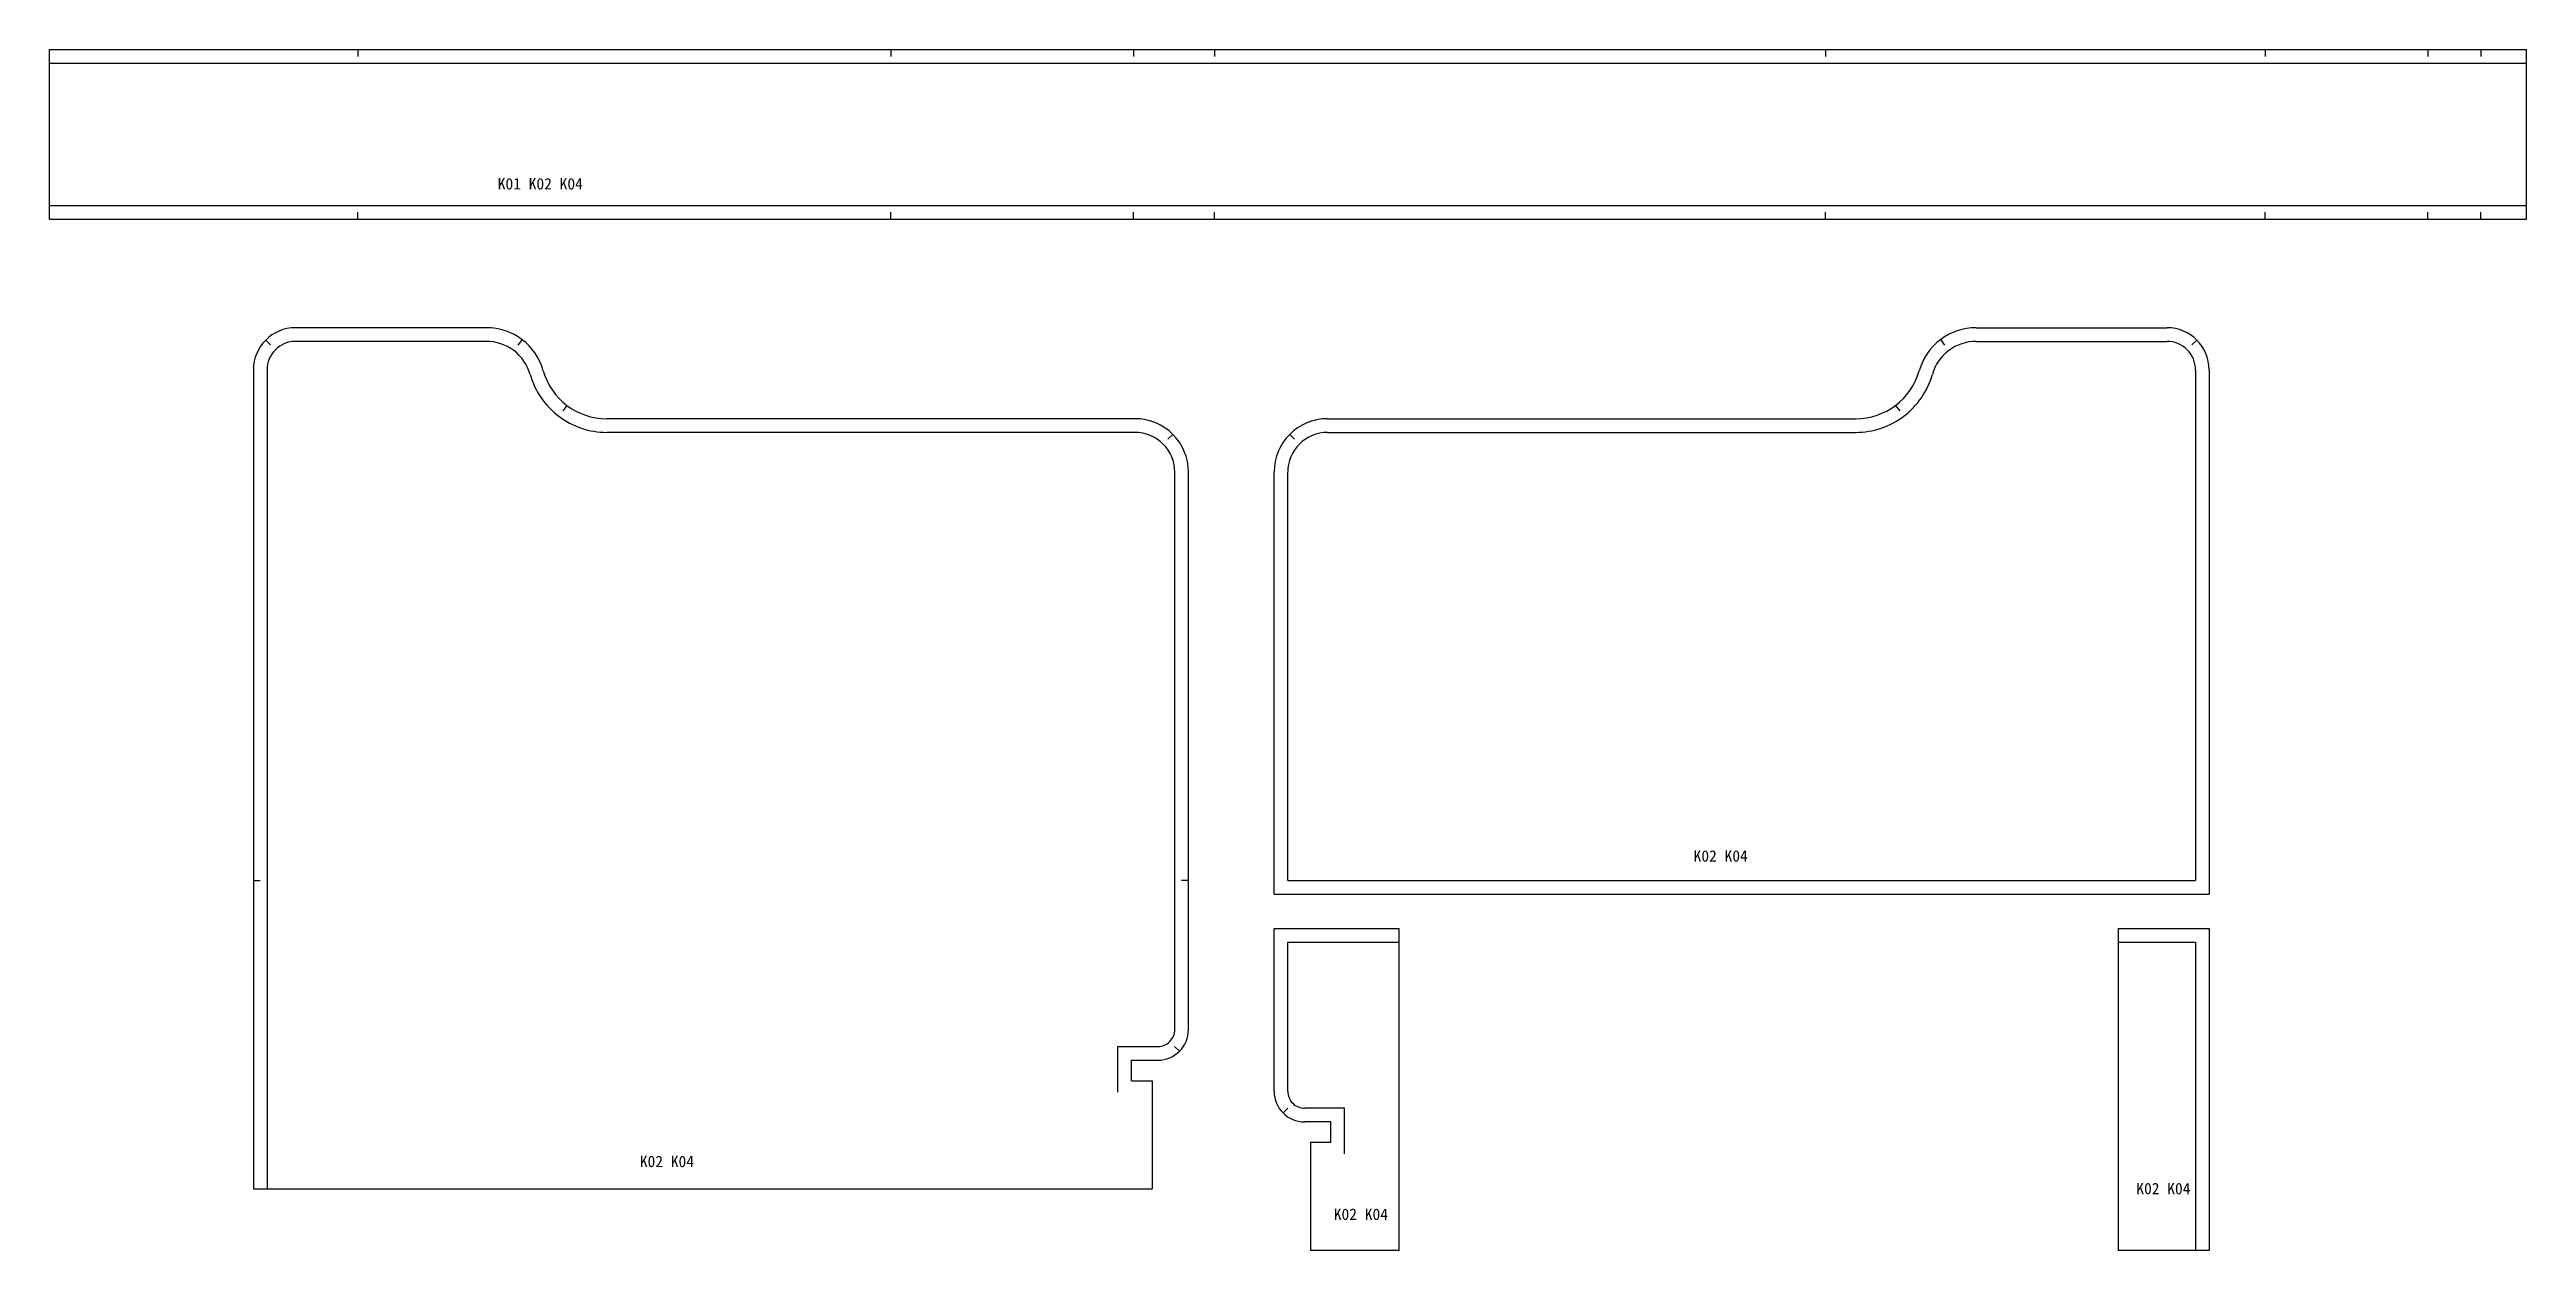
# Model space of a CAD drawing. Header units: millimetres. Extents: x 1211946 to 1266258, y -418433 to -400124.
# Drawn here: x 1256705 to 1258883, y -416148 to -415092 of the extents above; entities that cross this region are included whole.
import ezdxf

# ---------------------------------------------------------------- set-up
doc = ezdxf.new("R2010")
doc.units = ezdxf.units.MM
doc.header["$LTSCALE"] = 5
doc.layers.add('文字', color=7, linetype='Continuous')
doc.layers.add('缝头内线', color=1, linetype='Continuous')
doc.styles.add('宋体', font='')
doc.styles.get('宋体').set_extended_font_data('SimSun')

msp = doc.modelspace()

# ---------------------------------------------------------------- texts
at = {"layer": '文字', "color": 3, "char_height": 10, "attachment_point": 5, "style": '宋体'}
for s, insert in [('K01 K02 K04', (1257136.8, -415209.85)), ('K02 K04', (1258174.47, -415800.83)), ('K02 K04', (1257248.13, -416069.38)), ('K02 K04', (1258563.61, -416093.23)), ('K02 K04', (1257858.16, -416115.84))]:
    msp.add_mtext(s, dxfattribs=dict(at, insert=insert))

# ---------------------------------------------------------------- linework, layer by layer
for p, q in [((1256705.4, -415091.72), (1258882.78, -415091.72)), ((1256705.4, -415240.72), (1256705.4, -415091.72)), ((1258882.78, -415240.72), (1258882.78, -415091.72)), ((1256705.4, -415240.72), (1258882.78, -415240.72)), ((1257089.4, -415336.29), (1256921.59, -415336.29)), ((1258399.03, -415336.29), (1258566.84, -415336.29)), ((1256884.59, -415373.29), (1256884.59, -416093.29)), ((1258603.84, -415373.29), (1258603.84, -415834.29)), ((1257659.59, -415416.29), (1257195.23, -415416.29)), ((1257828.84, -415416.29), (1258293.2, -415416.29)), ((1257706.59, -415953.29), (1257706.59, -415463.29)), ((1257781.84, -415834.29), (1257781.84, -415463.29)), ((1257781.84, -415834.29), (1258603.84, -415834.29)), ((1257781.84, -416007.56), (1257781.84, -415864.56)), ((1257781.84, -415864.56), (1257891.84, -415864.56)), ((1257891.84, -416147.56), (1257891.84, -415864.56)), ((1258523.84, -415864.56), (1258523.84, -416147.56)), ((1258523.84, -415864.56), (1258603.84, -415864.56)), ((1258603.84, -415864.56), (1258603.84, -416147.56)), ((1257656.59, -415998.29), (1257656.59, -415980.29)), ((1257656.59, -415980.29), (1257679.59, -415980.29)), ((1257656.59, -415998.29), (1257674.59, -415998.29)), ((1257674.59, -415998.29), (1257674.59, -416093.29)), ((1257831.84, -416034.56), (1257808.84, -416034.56)), ((1257831.84, -416052.56), (1257813.84, -416052.56)), ((1257813.84, -416052.56), (1257813.84, -416147.56)), ((1257831.84, -416052.56), (1257831.84, -416034.56)), ((1256884.59, -416093.29), (1257674.59, -416093.29)), ((1257891.84, -416147.56), (1257813.84, -416147.56)), ((1258603.84, -416147.56), (1258523.84, -416147.56))]:
    msp.add_line(p, q)
at = {"color": 2}
for p, q in [((1256976.4, -415091.72), (1256976.4, -415097.72)), ((1257445.03, -415091.72), (1257445.03, -415097.72)), ((1257658.37, -415091.72), (1257658.37, -415097.72)), ((1257729.57, -415091.72), (1257729.57, -415097.72)), ((1258266.73, -415091.72), (1258266.73, -415097.72)), ((1258653.22, -415091.72), (1258653.22, -415097.72)), ((1258796, -415091.72), (1258796, -415097.72)), ((1258842.78, -415091.72), (1258842.78, -415097.72)), ((1256976.4, -415240.72), (1256976.4, -415234.72)), ((1257445.03, -415240.72), (1257445.03, -415234.72)), ((1257658.37, -415240.72), (1257658.37, -415234.72)), ((1257729.57, -415240.72), (1257729.57, -415234.72)), ((1258266.73, -415240.72), (1258266.73, -415234.72)), ((1258653.22, -415240.72), (1258653.22, -415234.72)), ((1258796, -415240.72), (1258796, -415234.72)), ((1258842.78, -415240.72), (1258842.78, -415234.72)), ((1256895.43, -415347.12), (1256899.67, -415351.36)), ((1257120.76, -415346.8), (1257117.14, -415351.59)), ((1258367.67, -415346.8), (1258371.29, -415351.59)), ((1258593, -415347.12), (1258588.76, -415351.36)), ((1257160.25, -415404.55), (1257156.64, -415409.34)), ((1258328.17, -415404.55), (1258331.79, -415409.34)), ((1257692.82, -415430.05), (1257688.58, -415434.29)), ((1257795.6, -415430.05), (1257799.85, -415434.29)), ((1256884.59, -415822.29), (1256890.59, -415822.29)), ((1257706.59, -415822.29), (1257700.59, -415822.29)), ((1257698.68, -415972.38), (1257694.44, -415968.13)), ((1257789.75, -416026.65), (1257793.99, -416022.41))]:
    msp.add_line(p, q, dxfattribs=at)
for centre, radius, start, end in [((1256921.59, -415373.29), 37, 90, 180), ((1257089.4, -415388.29), 52, 15.82662, 90), ((1258399.03, -415388.29), 52, 90, 164.17338), ((1258566.84, -415373.29), 37, 0, 90), ((1257195.23, -415358.29), 58, 195.82662, 270), ((1258293.2, -415358.29), 58, 270, 344.17338), ((1257659.59, -415463.29), 47, 0, 90), ((1257828.84, -415463.29), 47, 90, 180), ((1257679.59, -415953.29), 27, 270, 0), ((1257808.84, -416007.56), 27, 180, 270)]:
    msp.add_arc(centre, radius, start, end)
at = {"layer": '缝头内线', "color": 1, "ltscale": 2}
for p, q in [((1256705.4, -415103.72), (1258882.78, -415103.72)), ((1256705.4, -415228.72), (1258882.78, -415228.72)), ((1257089.4, -415348.29), (1256921.59, -415348.29)), ((1258399.03, -415348.29), (1258566.84, -415348.29)), ((1256896.59, -415373.29), (1256896.59, -415822.29)), ((1258591.84, -415373.29), (1258591.84, -415822.29)), ((1257659.59, -415428.29), (1257195.23, -415428.29)), ((1257828.84, -415428.29), (1258293.2, -415428.29)), ((1257694.59, -415822.29), (1257694.59, -415463.29)), ((1257793.84, -415822.29), (1257793.84, -415463.29)), ((1256896.59, -415822.29), (1256896.59, -416093.29)), ((1257694.59, -415953.29), (1257694.59, -415822.29)), ((1257793.84, -415822.29), (1258591.84, -415822.29)), ((1257793.84, -416007.56), (1257793.84, -415876.56)), ((1257793.84, -415876.56), (1257891.84, -415876.56)), ((1258523.84, -415876.56), (1258591.84, -415876.56)), ((1258591.84, -415876.56), (1258591.84, -416147.56)), ((1257644.59, -416008.29), (1257644.59, -415968.29)), ((1257644.59, -415968.29), (1257679.59, -415968.29)), ((1257843.84, -416022.56), (1257808.84, -416022.56)), ((1257843.84, -416062.56), (1257843.84, -416022.56))]:
    msp.add_line(p, q, dxfattribs=at)
for centre, radius, start, end in [((1256921.59, -415373.29), 25, 135, 180), ((1256921.59, -415373.29), 25, 90, 135), ((1257089.4, -415388.29), 40, 52.91331, 90), ((1257089.4, -415388.29), 40, 15.82662, 52.91331), ((1258399.03, -415388.29), 40, 127.08669, 164.17338), ((1258399.03, -415388.29), 40, 90, 127.08669), ((1258566.84, -415373.29), 25, 45, 90), ((1258566.84, -415373.29), 25, 0, 45), ((1257195.23, -415358.29), 70, 195.82662, 232.91331), ((1258293.2, -415358.29), 70, 307.08669, 344.17338), ((1257195.23, -415358.29), 70, 232.91331, 270), ((1258293.2, -415358.29), 70, 270, 307.08669), ((1257659.59, -415463.29), 35, 45, 90), ((1257659.59, -415463.29), 35, 360, 45), ((1257828.84, -415463.29), 35, 135, 180), ((1257828.84, -415463.29), 35, 90, 135), ((1257679.59, -415953.29), 15, 270, 315), ((1257679.59, -415953.29), 15, 315, 0), ((1257808.84, -416007.56), 15, 180, 225), ((1257808.84, -416007.56), 15, 225, 270)]:
    msp.add_arc(centre, radius, start, end, dxfattribs=at)

msp.set_redraw_order([(e.dxf.handle, doc.entitydb.next_handle()) for e in msp.query("TEXT MTEXT ATTDEF DIMENSION ARC_DIMENSION")])  # texts and dimensions are drawn at this point

doc.saveas('drawing.dxf')
